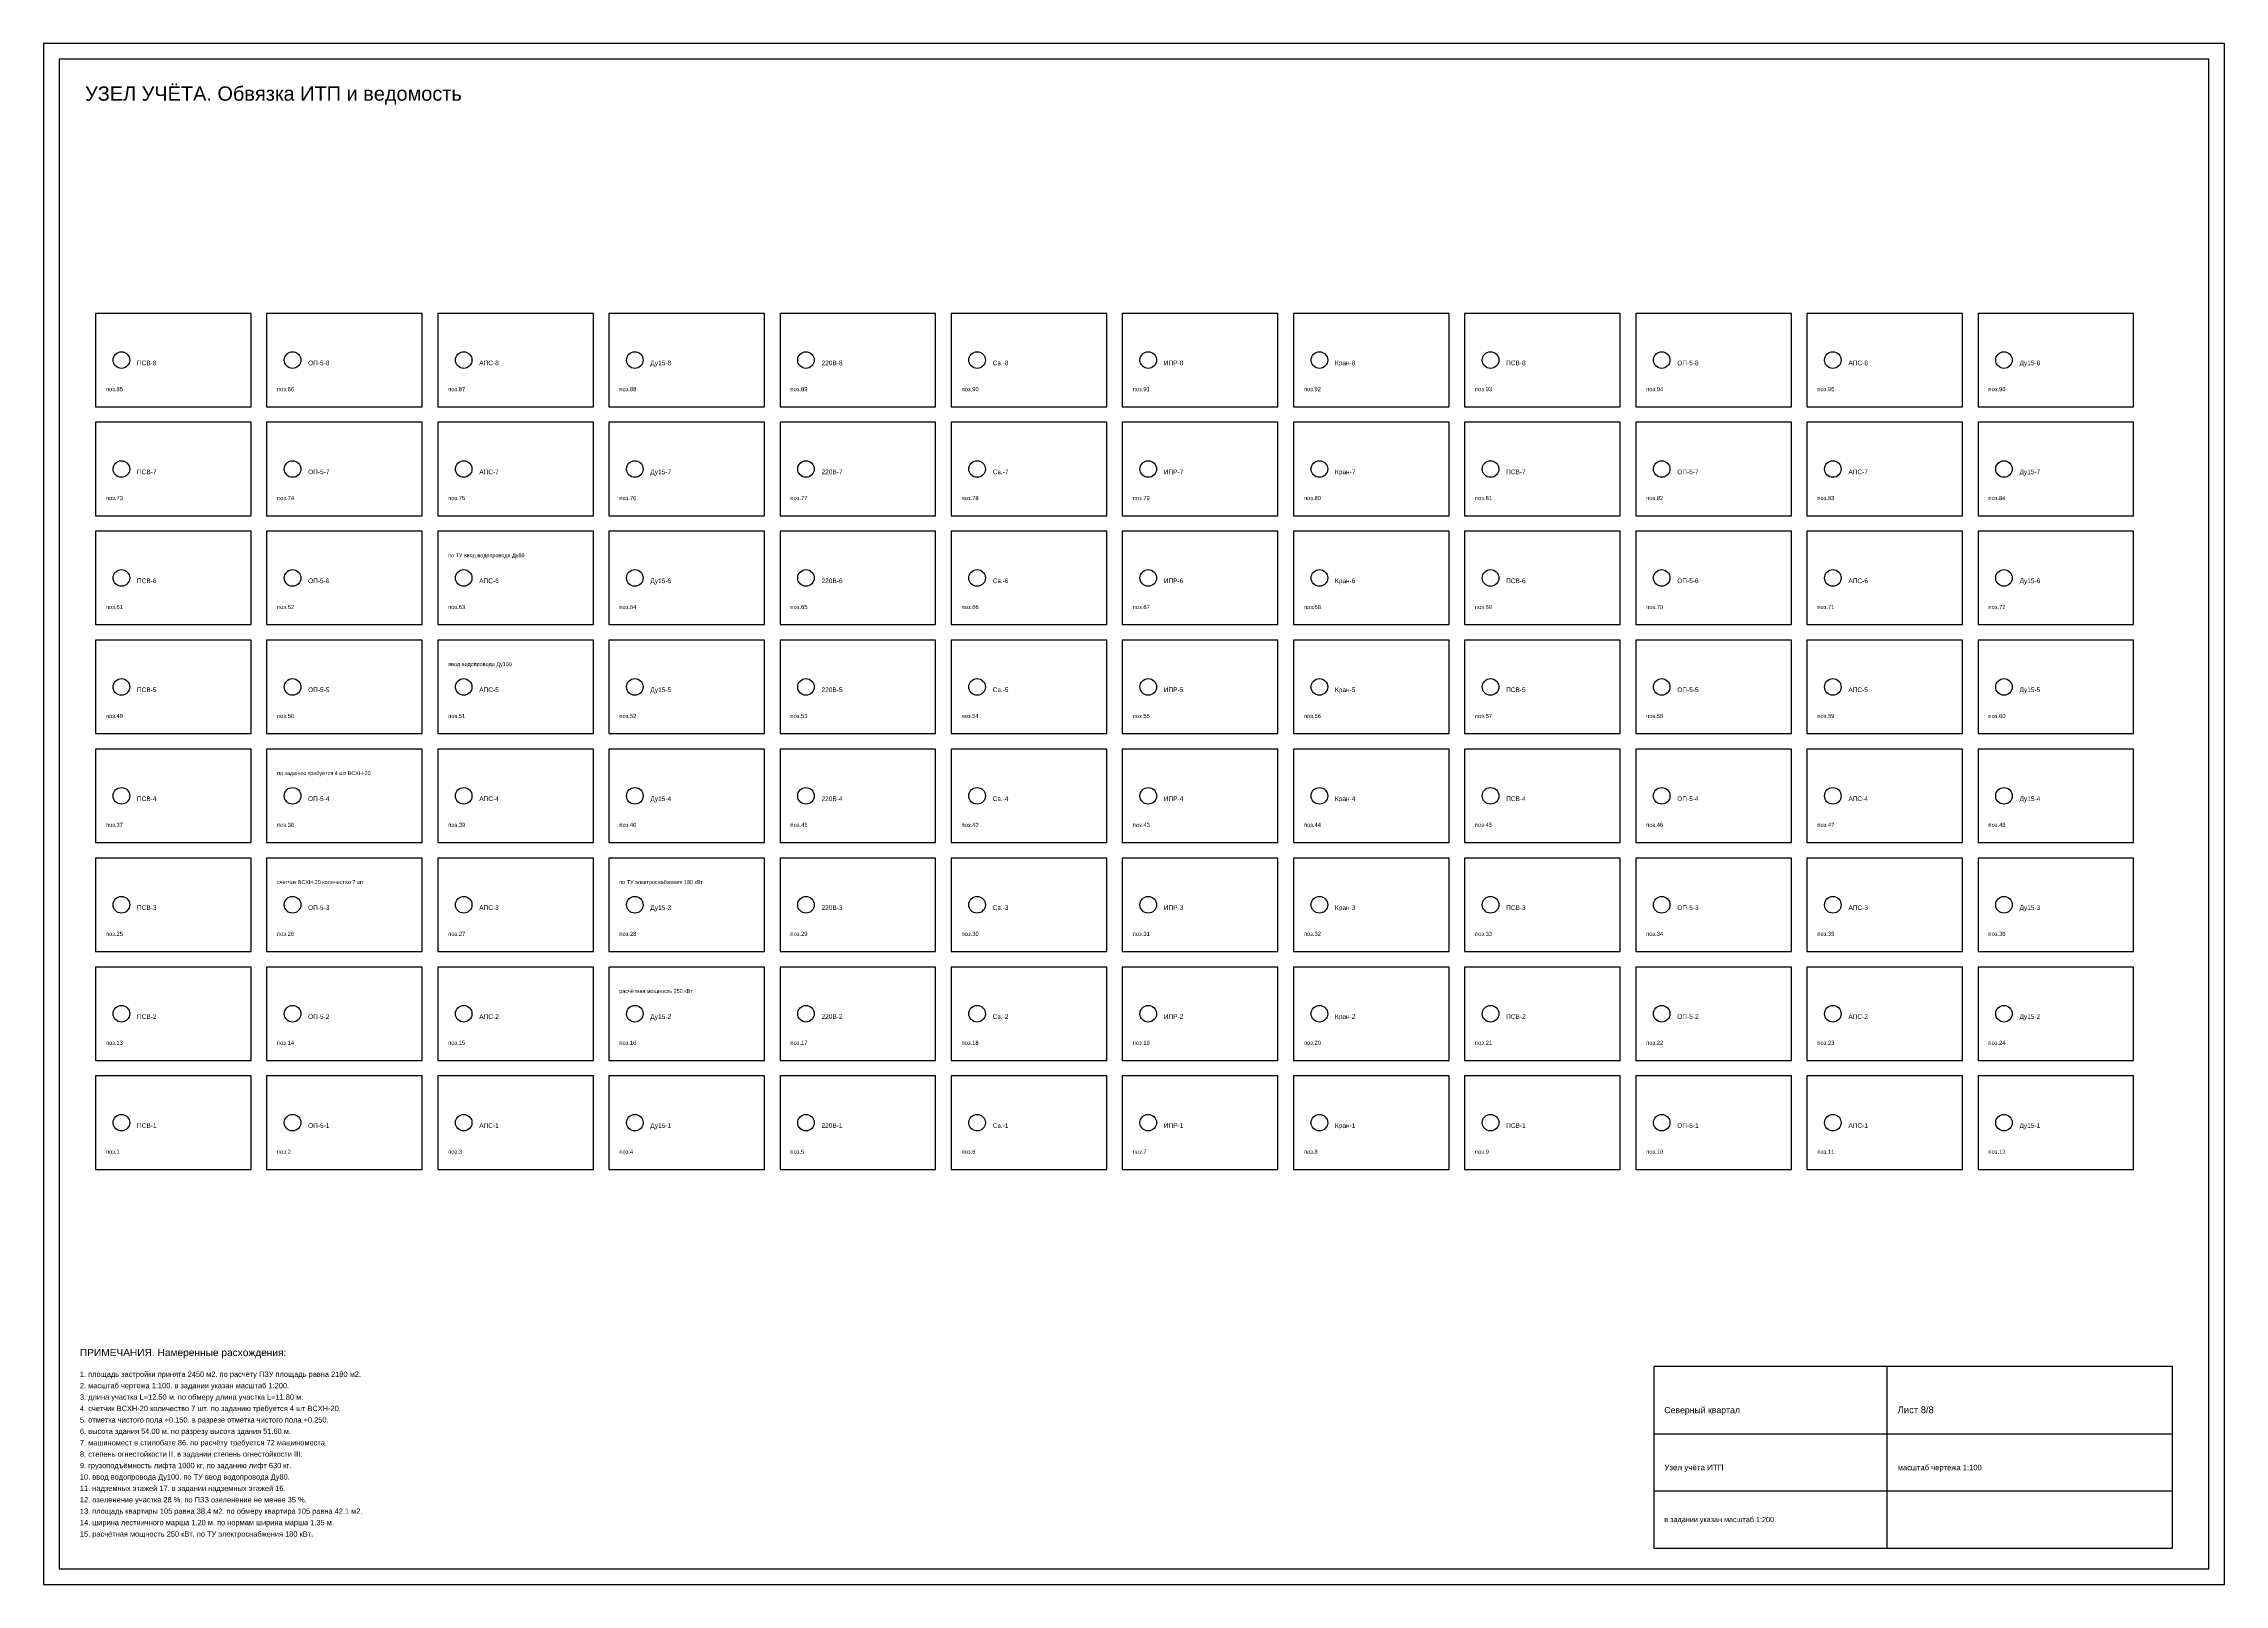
# Model space of a CAD drawing. Header units: millimetres. Extents: x 0 to 7008, y 0 to 594.
# Drawn here: x 6167 to 7008, y 0 to 594 of the extents above; entities that cross this region are included whole.
import ezdxf

# ---------------------------------------------------------------- set-up
doc = ezdxf.new("R2010")
doc.units = ezdxf.units.MM
doc.layers.add('GRAPH', color=7, linetype='Continuous')
doc.layers.add('TEXT', color=2, linetype='Continuous')
doc.styles.get("Standard").update_dxf_attribs({"font": 'arial.ttf'})

msp = doc.modelspace()

# ---------------------------------------------------------------- linework, layer by layer
at = {"layer": 'GRAPH'}
for p, q in [((7002, 588), (6173, 588)), ((6173, 588), (6173, 6)), ((7002, 6), (7002, 588)), ((6247, 490), (6187, 490)), ((6187, 490), (6187, 454)), ((6247, 454), (6247, 490)), ((6313, 490), (6253, 490)), ((6253, 490), (6253, 454)), ((6313, 454), (6313, 490)), ((6379, 490), (6319, 490)), ((6319, 490), (6319, 454)), ((6379, 454), (6379, 490)), ((6445, 490), (6385, 490)), ((6385, 490), (6385, 454)), ((6445, 454), (6445, 490)), ((6511, 490), (6451, 490)), ((6451, 490), (6451, 454)), ((6511, 454), (6511, 490)), ((6577, 490), (6517, 490)), ((6517, 490), (6517, 454)), ((6577, 454), (6577, 490)), ((6643, 490), (6583, 490)), ((6583, 490), (6583, 454)), ((6643, 454), (6643, 490)), ((6709, 490), (6649, 490)), ((6649, 490), (6649, 454)), ((6709, 454), (6709, 490)), ((6775, 490), (6715, 490)), ((6715, 490), (6715, 454)), ((6775, 454), (6775, 490)), ((6841, 490), (6781, 490)), ((6781, 490), (6781, 454)), ((6841, 454), (6841, 490)), ((6907, 490), (6847, 490)), ((6847, 490), (6847, 454)), ((6907, 454), (6907, 490)), ((6973, 490), (6913, 490)), ((6913, 490), (6913, 454)), ((6973, 454), (6973, 490)), ((6187, 454), (6247, 454)), ((6247, 448), (6187, 448)), ((6187, 448), (6187, 412)), ((6247, 412), (6247, 448)), ((6253, 454), (6313, 454)), ((6313, 448), (6253, 448)), ((6253, 448), (6253, 412)), ((6313, 412), (6313, 448)), ((6319, 454), (6379, 454)), ((6379, 448), (6319, 448)), ((6319, 448), (6319, 412)), ((6379, 412), (6379, 448)), ((6385, 454), (6445, 454)), ((6445, 448), (6385, 448)), ((6385, 448), (6385, 412)), ((6445, 412), (6445, 448)), ((6451, 454), (6511, 454)), ((6511, 448), (6451, 448)), ((6451, 448), (6451, 412)), ((6511, 412), (6511, 448)), ((6517, 454), (6577, 454)), ((6577, 448), (6517, 448)), ((6517, 448), (6517, 412)), ((6577, 412), (6577, 448)), ((6583, 454), (6643, 454)), ((6643, 448), (6583, 448)), ((6583, 448), (6583, 412)), ((6643, 412), (6643, 448)), ((6649, 454), (6709, 454)), ((6709, 448), (6649, 448)), ((6649, 448), (6649, 412)), ((6709, 412), (6709, 448)), ((6715, 454), (6775, 454)), ((6775, 448), (6715, 448)), ((6715, 448), (6715, 412)), ((6775, 412), (6775, 448)), ((6781, 454), (6841, 454)), ((6841, 448), (6781, 448)), ((6781, 448), (6781, 412)), ((6841, 412), (6841, 448)), ((6847, 454), (6907, 454)), ((6907, 448), (6847, 448)), ((6847, 448), (6847, 412)), ((6907, 412), (6907, 448)), ((6913, 454), (6973, 454)), ((6973, 448), (6913, 448)), ((6913, 448), (6913, 412)), ((6973, 412), (6973, 448)), ((6187, 412), (6247, 412)), ((6247, 406), (6187, 406)), ((6187, 406), (6187, 370)), ((6247, 370), (6247, 406)), ((6253, 412), (6313, 412)), ((6313, 406), (6253, 406)), ((6253, 406), (6253, 370)), ((6313, 370), (6313, 406)), ((6319, 412), (6379, 412)), ((6379, 406), (6319, 406)), ((6319, 406), (6319, 370)), ((6379, 370), (6379, 406)), ((6385, 412), (6445, 412)), ((6445, 406), (6385, 406)), ((6385, 406), (6385, 370)), ((6445, 370), (6445, 406)), ((6451, 412), (6511, 412)), ((6511, 406), (6451, 406)), ((6451, 406), (6451, 370)), ((6511, 370), (6511, 406)), ((6517, 412), (6577, 412)), ((6577, 406), (6517, 406)), ((6517, 406), (6517, 370)), ((6577, 370), (6577, 406)), ((6583, 412), (6643, 412)), ((6643, 406), (6583, 406)), ((6583, 406), (6583, 370)), ((6643, 370), (6643, 406)), ((6649, 412), (6709, 412)), ((6709, 406), (6649, 406)), ((6649, 406), (6649, 370)), ((6709, 370), (6709, 406)), ((6715, 412), (6775, 412)), ((6775, 406), (6715, 406)), ((6715, 406), (6715, 370)), ((6775, 370), (6775, 406)), ((6781, 412), (6841, 412)), ((6841, 406), (6781, 406)), ((6781, 406), (6781, 370)), ((6841, 370), (6841, 406)), ((6847, 412), (6907, 412)), ((6907, 406), (6847, 406)), ((6847, 406), (6847, 370)), ((6907, 370), (6907, 406)), ((6913, 412), (6973, 412)), ((6973, 406), (6913, 406)), ((6913, 406), (6913, 370)), ((6973, 370), (6973, 406)), ((6187, 370), (6247, 370)), ((6247, 364), (6187, 364)), ((6187, 364), (6187, 328)), ((6247, 328), (6247, 364)), ((6253, 370), (6313, 370)), ((6313, 364), (6253, 364)), ((6253, 364), (6253, 328)), ((6313, 328), (6313, 364)), ((6319, 370), (6379, 370)), ((6379, 364), (6319, 364)), ((6319, 364), (6319, 328)), ((6379, 328), (6379, 364)), ((6385, 370), (6445, 370)), ((6445, 364), (6385, 364)), ((6385, 364), (6385, 328)), ((6445, 328), (6445, 364)), ((6451, 370), (6511, 370)), ((6511, 364), (6451, 364)), ((6451, 364), (6451, 328)), ((6511, 328), (6511, 364)), ((6517, 370), (6577, 370)), ((6577, 364), (6517, 364)), ((6517, 364), (6517, 328)), ((6577, 328), (6577, 364)), ((6583, 370), (6643, 370)), ((6643, 364), (6583, 364)), ((6583, 364), (6583, 328)), ((6643, 328), (6643, 364)), ((6649, 370), (6709, 370)), ((6709, 364), (6649, 364)), ((6649, 364), (6649, 328)), ((6709, 328), (6709, 364)), ((6715, 370), (6775, 370)), ((6775, 364), (6715, 364)), ((6715, 364), (6715, 328)), ((6775, 328), (6775, 364)), ((6781, 370), (6841, 370)), ((6841, 364), (6781, 364)), ((6781, 364), (6781, 328)), ((6841, 328), (6841, 364)), ((6847, 370), (6907, 370)), ((6907, 364), (6847, 364)), ((6847, 364), (6847, 328)), ((6907, 328), (6907, 364)), ((6913, 370), (6973, 370)), ((6973, 364), (6913, 364)), ((6913, 364), (6913, 328)), ((6973, 328), (6973, 364)), ((6187, 328), (6247, 328)), ((6253, 328), (6313, 328)), ((6319, 328), (6379, 328)), ((6385, 328), (6445, 328)), ((6451, 328), (6511, 328)), ((6517, 328), (6577, 328)), ((6583, 328), (6643, 328)), ((6649, 328), (6709, 328)), ((6715, 328), (6775, 328)), ((6781, 328), (6841, 328)), ((6847, 328), (6907, 328)), ((6913, 328), (6973, 328)), ((6247, 322), (6187, 322)), ((6187, 322), (6187, 286)), ((6247, 286), (6247, 322)), ((6313, 322), (6253, 322)), ((6253, 322), (6253, 286)), ((6313, 286), (6313, 322)), ((6379, 322), (6319, 322)), ((6319, 322), (6319, 286)), ((6379, 286), (6379, 322)), ((6445, 322), (6385, 322)), ((6385, 322), (6385, 286)), ((6445, 286), (6445, 322)), ((6511, 322), (6451, 322)), ((6451, 322), (6451, 286)), ((6511, 286), (6511, 322)), ((6577, 322), (6517, 322)), ((6517, 322), (6517, 286)), ((6577, 286), (6577, 322)), ((6643, 322), (6583, 322)), ((6583, 322), (6583, 286)), ((6643, 286), (6643, 322)), ((6709, 322), (6649, 322)), ((6649, 322), (6649, 286)), ((6709, 286), (6709, 322)), ((6775, 322), (6715, 322)), ((6715, 322), (6715, 286)), ((6775, 286), (6775, 322)), ((6841, 322), (6781, 322)), ((6781, 322), (6781, 286)), ((6841, 286), (6841, 322)), ((6907, 322), (6847, 322)), ((6847, 322), (6847, 286)), ((6907, 286), (6907, 322)), ((6973, 322), (6913, 322)), ((6913, 322), (6913, 286)), ((6973, 286), (6973, 322)), ((6187, 286), (6247, 286)), ((6253, 286), (6313, 286)), ((6319, 286), (6379, 286)), ((6385, 286), (6445, 286)), ((6451, 286), (6511, 286)), ((6517, 286), (6577, 286)), ((6583, 286), (6643, 286)), ((6649, 286), (6709, 286)), ((6715, 286), (6775, 286)), ((6781, 286), (6841, 286)), ((6847, 286), (6907, 286)), ((6913, 286), (6973, 286)), ((6247, 280), (6187, 280)), ((6187, 280), (6187, 244)), ((6247, 244), (6247, 280)), ((6313, 280), (6253, 280)), ((6253, 280), (6253, 244)), ((6313, 244), (6313, 280)), ((6379, 280), (6319, 280)), ((6319, 280), (6319, 244)), ((6379, 244), (6379, 280)), ((6445, 280), (6385, 280)), ((6385, 280), (6385, 244)), ((6445, 244), (6445, 280)), ((6511, 280), (6451, 280)), ((6451, 280), (6451, 244)), ((6511, 244), (6511, 280)), ((6577, 280), (6517, 280)), ((6517, 280), (6517, 244)), ((6577, 244), (6577, 280)), ((6643, 280), (6583, 280)), ((6583, 280), (6583, 244)), ((6643, 244), (6643, 280)), ((6709, 280), (6649, 280)), ((6649, 280), (6649, 244)), ((6709, 244), (6709, 280)), ((6775, 280), (6715, 280)), ((6715, 280), (6715, 244)), ((6775, 244), (6775, 280)), ((6841, 280), (6781, 280)), ((6781, 280), (6781, 244)), ((6841, 244), (6841, 280)), ((6907, 280), (6847, 280)), ((6847, 280), (6847, 244)), ((6907, 244), (6907, 280)), ((6973, 280), (6913, 280)), ((6913, 280), (6913, 244)), ((6973, 244), (6973, 280)), ((6187, 244), (6247, 244)), ((6253, 244), (6313, 244)), ((6319, 244), (6379, 244)), ((6385, 244), (6445, 244)), ((6451, 244), (6511, 244)), ((6517, 244), (6577, 244)), ((6583, 244), (6643, 244)), ((6649, 244), (6709, 244)), ((6715, 244), (6775, 244)), ((6781, 244), (6841, 244)), ((6847, 244), (6907, 244)), ((6913, 244), (6973, 244)), ((6247, 238), (6187, 238)), ((6187, 238), (6187, 202)), ((6247, 202), (6247, 238)), ((6313, 238), (6253, 238)), ((6253, 238), (6253, 202)), ((6313, 202), (6313, 238)), ((6379, 238), (6319, 238)), ((6319, 238), (6319, 202)), ((6379, 202), (6379, 238)), ((6445, 238), (6385, 238)), ((6385, 238), (6385, 202)), ((6445, 202), (6445, 238)), ((6511, 238), (6451, 238)), ((6451, 238), (6451, 202)), ((6511, 202), (6511, 238)), ((6577, 238), (6517, 238)), ((6517, 238), (6517, 202)), ((6577, 202), (6577, 238)), ((6643, 238), (6583, 238)), ((6583, 238), (6583, 202)), ((6643, 202), (6643, 238)), ((6709, 238), (6649, 238)), ((6649, 238), (6649, 202)), ((6709, 202), (6709, 238)), ((6775, 238), (6715, 238)), ((6715, 238), (6715, 202)), ((6775, 202), (6775, 238)), ((6841, 238), (6781, 238)), ((6781, 238), (6781, 202)), ((6841, 202), (6841, 238)), ((6907, 238), (6847, 238)), ((6847, 238), (6847, 202)), ((6907, 202), (6907, 238)), ((6973, 238), (6913, 238)), ((6913, 238), (6913, 202)), ((6973, 202), (6973, 238)), ((6187, 202), (6247, 202)), ((6253, 202), (6313, 202)), ((6319, 202), (6379, 202)), ((6385, 202), (6445, 202)), ((6451, 202), (6511, 202)), ((6517, 202), (6577, 202)), ((6583, 202), (6643, 202)), ((6649, 202), (6709, 202)), ((6715, 202), (6775, 202)), ((6781, 202), (6841, 202)), ((6847, 202), (6907, 202)), ((6913, 202), (6973, 202)), ((6247, 196), (6187, 196)), ((6187, 196), (6187, 160)), ((6247, 160), (6247, 196)), ((6313, 196), (6253, 196)), ((6253, 196), (6253, 160)), ((6313, 160), (6313, 196)), ((6379, 196), (6319, 196)), ((6319, 196), (6319, 160)), ((6379, 160), (6379, 196)), ((6445, 196), (6385, 196)), ((6385, 196), (6385, 160)), ((6445, 160), (6445, 196)), ((6511, 196), (6451, 196)), ((6451, 196), (6451, 160)), ((6511, 160), (6511, 196)), ((6577, 196), (6517, 196)), ((6517, 196), (6517, 160)), ((6577, 160), (6577, 196)), ((6643, 196), (6583, 196)), ((6583, 196), (6583, 160)), ((6643, 160), (6643, 196)), ((6709, 196), (6649, 196)), ((6649, 196), (6649, 160)), ((6709, 160), (6709, 196)), ((6775, 196), (6715, 196)), ((6715, 196), (6715, 160)), ((6775, 160), (6775, 196)), ((6841, 196), (6781, 196)), ((6781, 196), (6781, 160)), ((6841, 160), (6841, 196)), ((6907, 196), (6847, 196)), ((6847, 196), (6847, 160)), ((6907, 160), (6907, 196)), ((6973, 196), (6913, 196)), ((6913, 196), (6913, 160)), ((6973, 160), (6973, 196)), ((6187, 160), (6247, 160)), ((6253, 160), (6313, 160)), ((6319, 160), (6379, 160)), ((6385, 160), (6445, 160)), ((6451, 160), (6511, 160)), ((6517, 160), (6577, 160)), ((6583, 160), (6643, 160)), ((6649, 160), (6709, 160)), ((6715, 160), (6775, 160)), ((6781, 160), (6841, 160)), ((6847, 160), (6907, 160)), ((6913, 160), (6973, 160)), ((6988, 84), (6788, 84)), ((6788, 84), (6788, 14)), ((6878, 14), (6878, 84)), ((6988, 14), (6988, 84)), ((6788, 58), (6988, 58)), ((6788, 36), (6988, 36)), ((6788, 14), (6988, 14)), ((6173, 6), (7002, 6))]:
    msp.add_line(p, q, dxfattribs=at)
msp.add_lwpolyline([(6167, 0), (7008, 0), (7008, 594), (6167, 594)], close=True, dxfattribs=at)
for centre in [(6197, 472), (6263, 472), (6329, 472), (6395, 472), (6461, 472), (6527, 472), (6593, 472), (6659, 472), (6725, 472), (6791, 472), (6857, 472), (6923, 472), (6197, 430), (6263, 430), (6329, 430), (6395, 430), (6461, 430), (6527, 430), (6593, 430), (6659, 430), (6725, 430), (6791, 430), (6857, 430), (6923, 430), (6197, 388), (6263, 388), (6329, 388), (6395, 388), (6461, 388), (6527, 388), (6593, 388), (6659, 388), (6725, 388), (6791, 388), (6857, 388), (6923, 388), (6197, 346), (6263, 346), (6329, 346), (6395, 346), (6461, 346), (6527, 346), (6593, 346), (6659, 346), (6725, 346), (6791, 346), (6857, 346), (6923, 346), (6197, 304), (6263, 304), (6329, 304), (6395, 304), (6461, 304), (6527, 304), (6593, 304), (6659, 304), (6725, 304), (6791, 304), (6857, 304), (6923, 304), (6197, 262), (6263, 262), (6329, 262), (6395, 262), (6461, 262), (6527, 262), (6593, 262), (6659, 262), (6725, 262), (6791, 262), (6857, 262), (6923, 262), (6197, 220), (6263, 220), (6329, 220), (6395, 220), (6461, 220), (6527, 220), (6593, 220), (6659, 220), (6725, 220), (6791, 220), (6857, 220), (6923, 220), (6197, 178), (6263, 178), (6329, 178), (6395, 178), (6461, 178), (6527, 178), (6593, 178), (6659, 178), (6725, 178), (6791, 178), (6857, 178), (6923, 178)]:
    msp.add_circle(centre, 3.2, dxfattribs=at)

# ---------------------------------------------------------------- texts
at = {"layer": 'TEXT'}
for s, height, p in [('УЗЕЛ УЧЁТА. Обвязка ИТП и ведомость', 5.5, (6183, 572)), ('ПСВ-8', 1.8, (6203, 470)), ('ОП-5-8', 1.8, (6269, 470)), ('АПС-8', 1.8, (6335, 470)), ('Ду15-8', 1.8, (6401, 470)), ('220В-8', 1.8, (6467, 470)), ('Св.-8', 1.8, (6533, 470)), ('ИПР-8', 1.8, (6599, 470)), ('Кран-8', 1.8, (6665, 470)), ('ПСВ-8', 1.8, (6731, 470)), ('ОП-5-8', 1.8, (6797, 470)), ('АПС-8', 1.8, (6863, 470)), ('Ду15-8', 1.8, (6929, 470)), ('поз.85', 1.6, (6191, 460)), ('поз.86', 1.6, (6257, 460)), ('поз.87', 1.6, (6323, 460)), ('поз.88', 1.6, (6389, 460)), ('поз.89', 1.6, (6455, 460)), ('поз.90', 1.6, (6521, 460)), ('поз.91', 1.6, (6587, 460)), ('поз.92', 1.6, (6653, 460)), ('поз.93', 1.6, (6719, 460)), ('поз.94', 1.6, (6785, 460)), ('поз.95', 1.6, (6851, 460)), ('поз.96', 1.6, (6917, 460)), ('ПСВ-7', 1.8, (6203, 428)), ('ОП-5-7', 1.8, (6269, 428)), ('АПС-7', 1.8, (6335, 428)), ('Ду15-7', 1.8, (6401, 428)), ('220В-7', 1.8, (6467, 428)), ('Св.-7', 1.8, (6533, 428)), ('ИПР-7', 1.8, (6599, 428)), ('Кран-7', 1.8, (6665, 428)), ('ПСВ-7', 1.8, (6731, 428)), ('ОП-5-7', 1.8, (6797, 428)), ('АПС-7', 1.8, (6863, 428)), ('Ду15-7', 1.8, (6929, 428)), ('поз.73', 1.6, (6191, 418)), ('поз.74', 1.6, (6257, 418)), ('поз.75', 1.6, (6323, 418)), ('поз.76', 1.6, (6389, 418)), ('поз.77', 1.6, (6455, 418)), ('поз.78', 1.6, (6521, 418)), ('поз.79', 1.6, (6587, 418)), ('поз.80', 1.6, (6653, 418)), ('поз.81', 1.6, (6719, 418)), ('поз.82', 1.6, (6785, 418)), ('поз.83', 1.6, (6851, 418)), ('поз.84', 1.6, (6917, 418)), ('по ТУ ввод водопровода Ду80', 1.5, (6323, 396)), ('ПСВ-6', 1.8, (6203, 386)), ('ОП-5-6', 1.8, (6269, 386)), ('АПС-6', 1.8, (6335, 386)), ('Ду15-6', 1.8, (6401, 386)), ('220В-6', 1.8, (6467, 386)), ('Св.-6', 1.8, (6533, 386)), ('ИПР-6', 1.8, (6599, 386)), ('Кран-6', 1.8, (6665, 386)), ('ПСВ-6', 1.8, (6731, 386)), ('ОП-5-6', 1.8, (6797, 386)), ('АПС-6', 1.8, (6863, 386)), ('Ду15-6', 1.8, (6929, 386)), ('поз.61', 1.6, (6191, 376)), ('поз.62', 1.6, (6257, 376)), ('поз.63', 1.6, (6323, 376)), ('поз.64', 1.6, (6389, 376)), ('поз.65', 1.6, (6455, 376)), ('поз.66', 1.6, (6521, 376)), ('поз.67', 1.6, (6587, 376)), ('поз.68', 1.6, (6653, 376)), ('поз.69', 1.6, (6719, 376)), ('поз.70', 1.6, (6785, 376)), ('поз.71', 1.6, (6851, 376)), ('поз.72', 1.6, (6917, 376)), ('ввод водопровода Ду100', 1.5, (6323, 354)), ('ПСВ-5', 1.8, (6203, 344)), ('ОП-5-5', 1.8, (6269, 344)), ('АПС-5', 1.8, (6335, 344)), ('Ду15-5', 1.8, (6401, 344)), ('220В-5', 1.8, (6467, 344)), ('Св.-5', 1.8, (6533, 344)), ('ИПР-5', 1.8, (6599, 344)), ('Кран-5', 1.8, (6665, 344)), ('ПСВ-5', 1.8, (6731, 344)), ('ОП-5-5', 1.8, (6797, 344)), ('АПС-5', 1.8, (6863, 344)), ('Ду15-5', 1.8, (6929, 344)), ('поз.49', 1.6, (6191, 334)), ('поз.50', 1.6, (6257, 334)), ('поз.51', 1.6, (6323, 334)), ('поз.52', 1.6, (6389, 334)), ('поз.53', 1.6, (6455, 334)), ('поз.54', 1.6, (6521, 334)), ('поз.55', 1.6, (6587, 334)), ('поз.56', 1.6, (6653, 334)), ('поз.57', 1.6, (6719, 334)), ('поз.58', 1.6, (6785, 334)), ('поз.59', 1.6, (6851, 334)), ('поз.60', 1.6, (6917, 334)), ('по заданию требуется 4 шт ВСХН-20', 1.5, (6257, 312)), ('ПСВ-4', 1.8, (6203, 302)), ('ОП-5-4', 1.8, (6269, 302)), ('АПС-4', 1.8, (6335, 302)), ('Ду15-4', 1.8, (6401, 302)), ('220В-4', 1.8, (6467, 302)), ('Св.-4', 1.8, (6533, 302)), ('ИПР-4', 1.8, (6599, 302)), ('Кран-4', 1.8, (6665, 302)), ('ПСВ-4', 1.8, (6731, 302)), ('ОП-5-4', 1.8, (6797, 302)), ('АПС-4', 1.8, (6863, 302)), ('Ду15-4', 1.8, (6929, 302)), ('поз.37', 1.6, (6191, 292)), ('поз.38', 1.6, (6257, 292)), ('поз.39', 1.6, (6323, 292)), ('поз.40', 1.6, (6389, 292)), ('поз.41', 1.6, (6455, 292)), ('поз.42', 1.6, (6521, 292)), ('поз.43', 1.6, (6587, 292)), ('поз.44', 1.6, (6653, 292)), ('поз.45', 1.6, (6719, 292)), ('поз.46', 1.6, (6785, 292)), ('поз.47', 1.6, (6851, 292)), ('поз.48', 1.6, (6917, 292)), ('счетчик ВСХН-20 количество 7 шт', 1.5, (6257, 270)), ('по ТУ электроснабжения 180 кВт', 1.5, (6389, 270)), ('ПСВ-3', 1.8, (6203, 260)), ('ОП-5-3', 1.8, (6269, 260)), ('АПС-3', 1.8, (6335, 260)), ('Ду15-3', 1.8, (6401, 260)), ('220В-3', 1.8, (6467, 260)), ('Св.-3', 1.8, (6533, 260)), ('ИПР-3', 1.8, (6599, 260)), ('Кран-3', 1.8, (6665, 260)), ('ПСВ-3', 1.8, (6731, 260)), ('ОП-5-3', 1.8, (6797, 260)), ('АПС-3', 1.8, (6863, 260)), ('Ду15-3', 1.8, (6929, 260)), ('поз.25', 1.6, (6191, 250)), ('поз.26', 1.6, (6257, 250)), ('поз.27', 1.6, (6323, 250)), ('поз.28', 1.6, (6389, 250)), ('поз.29', 1.6, (6455, 250)), ('поз.30', 1.6, (6521, 250)), ('поз.31', 1.6, (6587, 250)), ('поз.32', 1.6, (6653, 250)), ('поз.33', 1.6, (6719, 250)), ('поз.34', 1.6, (6785, 250)), ('поз.35', 1.6, (6851, 250)), ('поз.36', 1.6, (6917, 250)), ('расчётная мощность 250 кВт', 1.5, (6389, 228)), ('ПСВ-2', 1.8, (6203, 218)), ('ОП-5-2', 1.8, (6269, 218)), ('АПС-2', 1.8, (6335, 218)), ('Ду15-2', 1.8, (6401, 218)), ('220В-2', 1.8, (6467, 218)), ('Св.-2', 1.8, (6533, 218)), ('ИПР-2', 1.8, (6599, 218)), ('Кран-2', 1.8, (6665, 218)), ('ПСВ-2', 1.8, (6731, 218)), ('ОП-5-2', 1.8, (6797, 218)), ('АПС-2', 1.8, (6863, 218)), ('Ду15-2', 1.8, (6929, 218)), ('поз.13', 1.6, (6191, 208)), ('поз.14', 1.6, (6257, 208)), ('поз.15', 1.6, (6323, 208)), ('поз.16', 1.6, (6389, 208)), ('поз.17', 1.6, (6455, 208)), ('поз.18', 1.6, (6521, 208)), ('поз.19', 1.6, (6587, 208)), ('поз.20', 1.6, (6653, 208)), ('поз.21', 1.6, (6719, 208)), ('поз.22', 1.6, (6785, 208)), ('поз.23', 1.6, (6851, 208)), ('поз.24', 1.6, (6917, 208)), ('ПСВ-1', 1.8, (6203, 176)), ('ОП-5-1', 1.8, (6269, 176)), ('АПС-1', 1.8, (6335, 176)), ('Ду15-1', 1.8, (6401, 176)), ('220В-1', 1.8, (6467, 176)), ('Св.-1', 1.8, (6533, 176)), ('ИПР-1', 1.8, (6599, 176)), ('Кран-1', 1.8, (6665, 176)), ('ПСВ-1', 1.8, (6731, 176)), ('ОП-5-1', 1.8, (6797, 176)), ('АПС-1', 1.8, (6863, 176)), ('Ду15-1', 1.8, (6929, 176)), ('поз.1', 1.6, (6191, 166)), ('поз.2', 1.6, (6257, 166)), ('поз.3', 1.6, (6323, 166)), ('поз.4', 1.6, (6389, 166)), ('поз.5', 1.6, (6455, 166)), ('поз.6', 1.6, (6521, 166)), ('поз.7', 1.6, (6587, 166)), ('поз.8', 1.6, (6653, 166)), ('поз.9', 1.6, (6719, 166)), ('поз.10', 1.6, (6785, 166)), ('поз.11', 1.6, (6851, 166)), ('поз.12', 1.6, (6917, 166)), ('ПРИМЕЧАНИЯ. Намеренные расхождения:', 2.8, (6181, 88)), ('2. масштаб чертежа 1:100. в задании указан масштаб 1:200.', 2.05, (6181, 75.6)), ('1. площадь застройки принята 2450 м2. по расчёту ПЗУ площадь равна 2180 м2.', 2.05, (6181, 80)), ('4. счетчик ВСХН-20 количество 7 шт. по заданию требуется 4 шт ВСХН-20.', 2.05, (6181, 66.8)), ('3. длина участка L=12.50 м. по обмеру длина участка L=11.80 м.', 2.05, (6181, 71.2)), ('Северный квартал', 2.4, (6792, 66)), ('Лист 8/8', 2.6, (6882, 66)), ('5. отметка чистого пола +0.150. в разрезе отметка чистого пола +0.250.', 2.05, (6181, 62.4)), ('6. высота здания 54.00 м. по разрезу высота здания 51.60 м.', 2.05, (6181, 58)), ('8. степень огнестойкости II. в задании степень огнестойкости III.', 2.05, (6181, 49.2)), ('7. машиномест в стилобате 86. по расчёту требуется 72 машиноместа.', 2.05, (6181, 53.6)), ('9. грузоподъёмность лифта 1000 кг. по заданию лифт 630 кг.', 2.05, (6181, 44.8)), ('10. ввод водопровода Ду100. по ТУ ввод водопровода Ду80.', 2.05, (6181, 40.4)), ('Узел учёта ИТП', 2.2, (6792, 44)), ('масштаб чертежа 1:100', 2.1, (6882, 44)), ('11. надземных этажей 17. в задании надземных этажей 16.', 2.05, (6181, 36)), ('12. озеленение участка 28 %. по ПЗЗ озеленение не менее 35 %.', 2.05, (6181, 31.6)), ('13. площадь квартиры 105 равна 38.4 м2. по обмеру квартира 105 равна 42.1 м2.', 2.05, (6181, 27.2)), ('в задании указан масштаб 1:200', 2, (6792, 24)), ('14. ширина лестничного марша 1.20 м. по нормам ширина марша 1.35 м.', 2.05, (6181, 22.8)), ('15. расчётная мощность 250 кВт. по ТУ электроснабжения 180 кВт.', 2.05, (6181, 18.4))]:
    msp.add_text(s, height=height, dxfattribs=at).set_placement(p)

doc.saveas('drawing.dxf')
